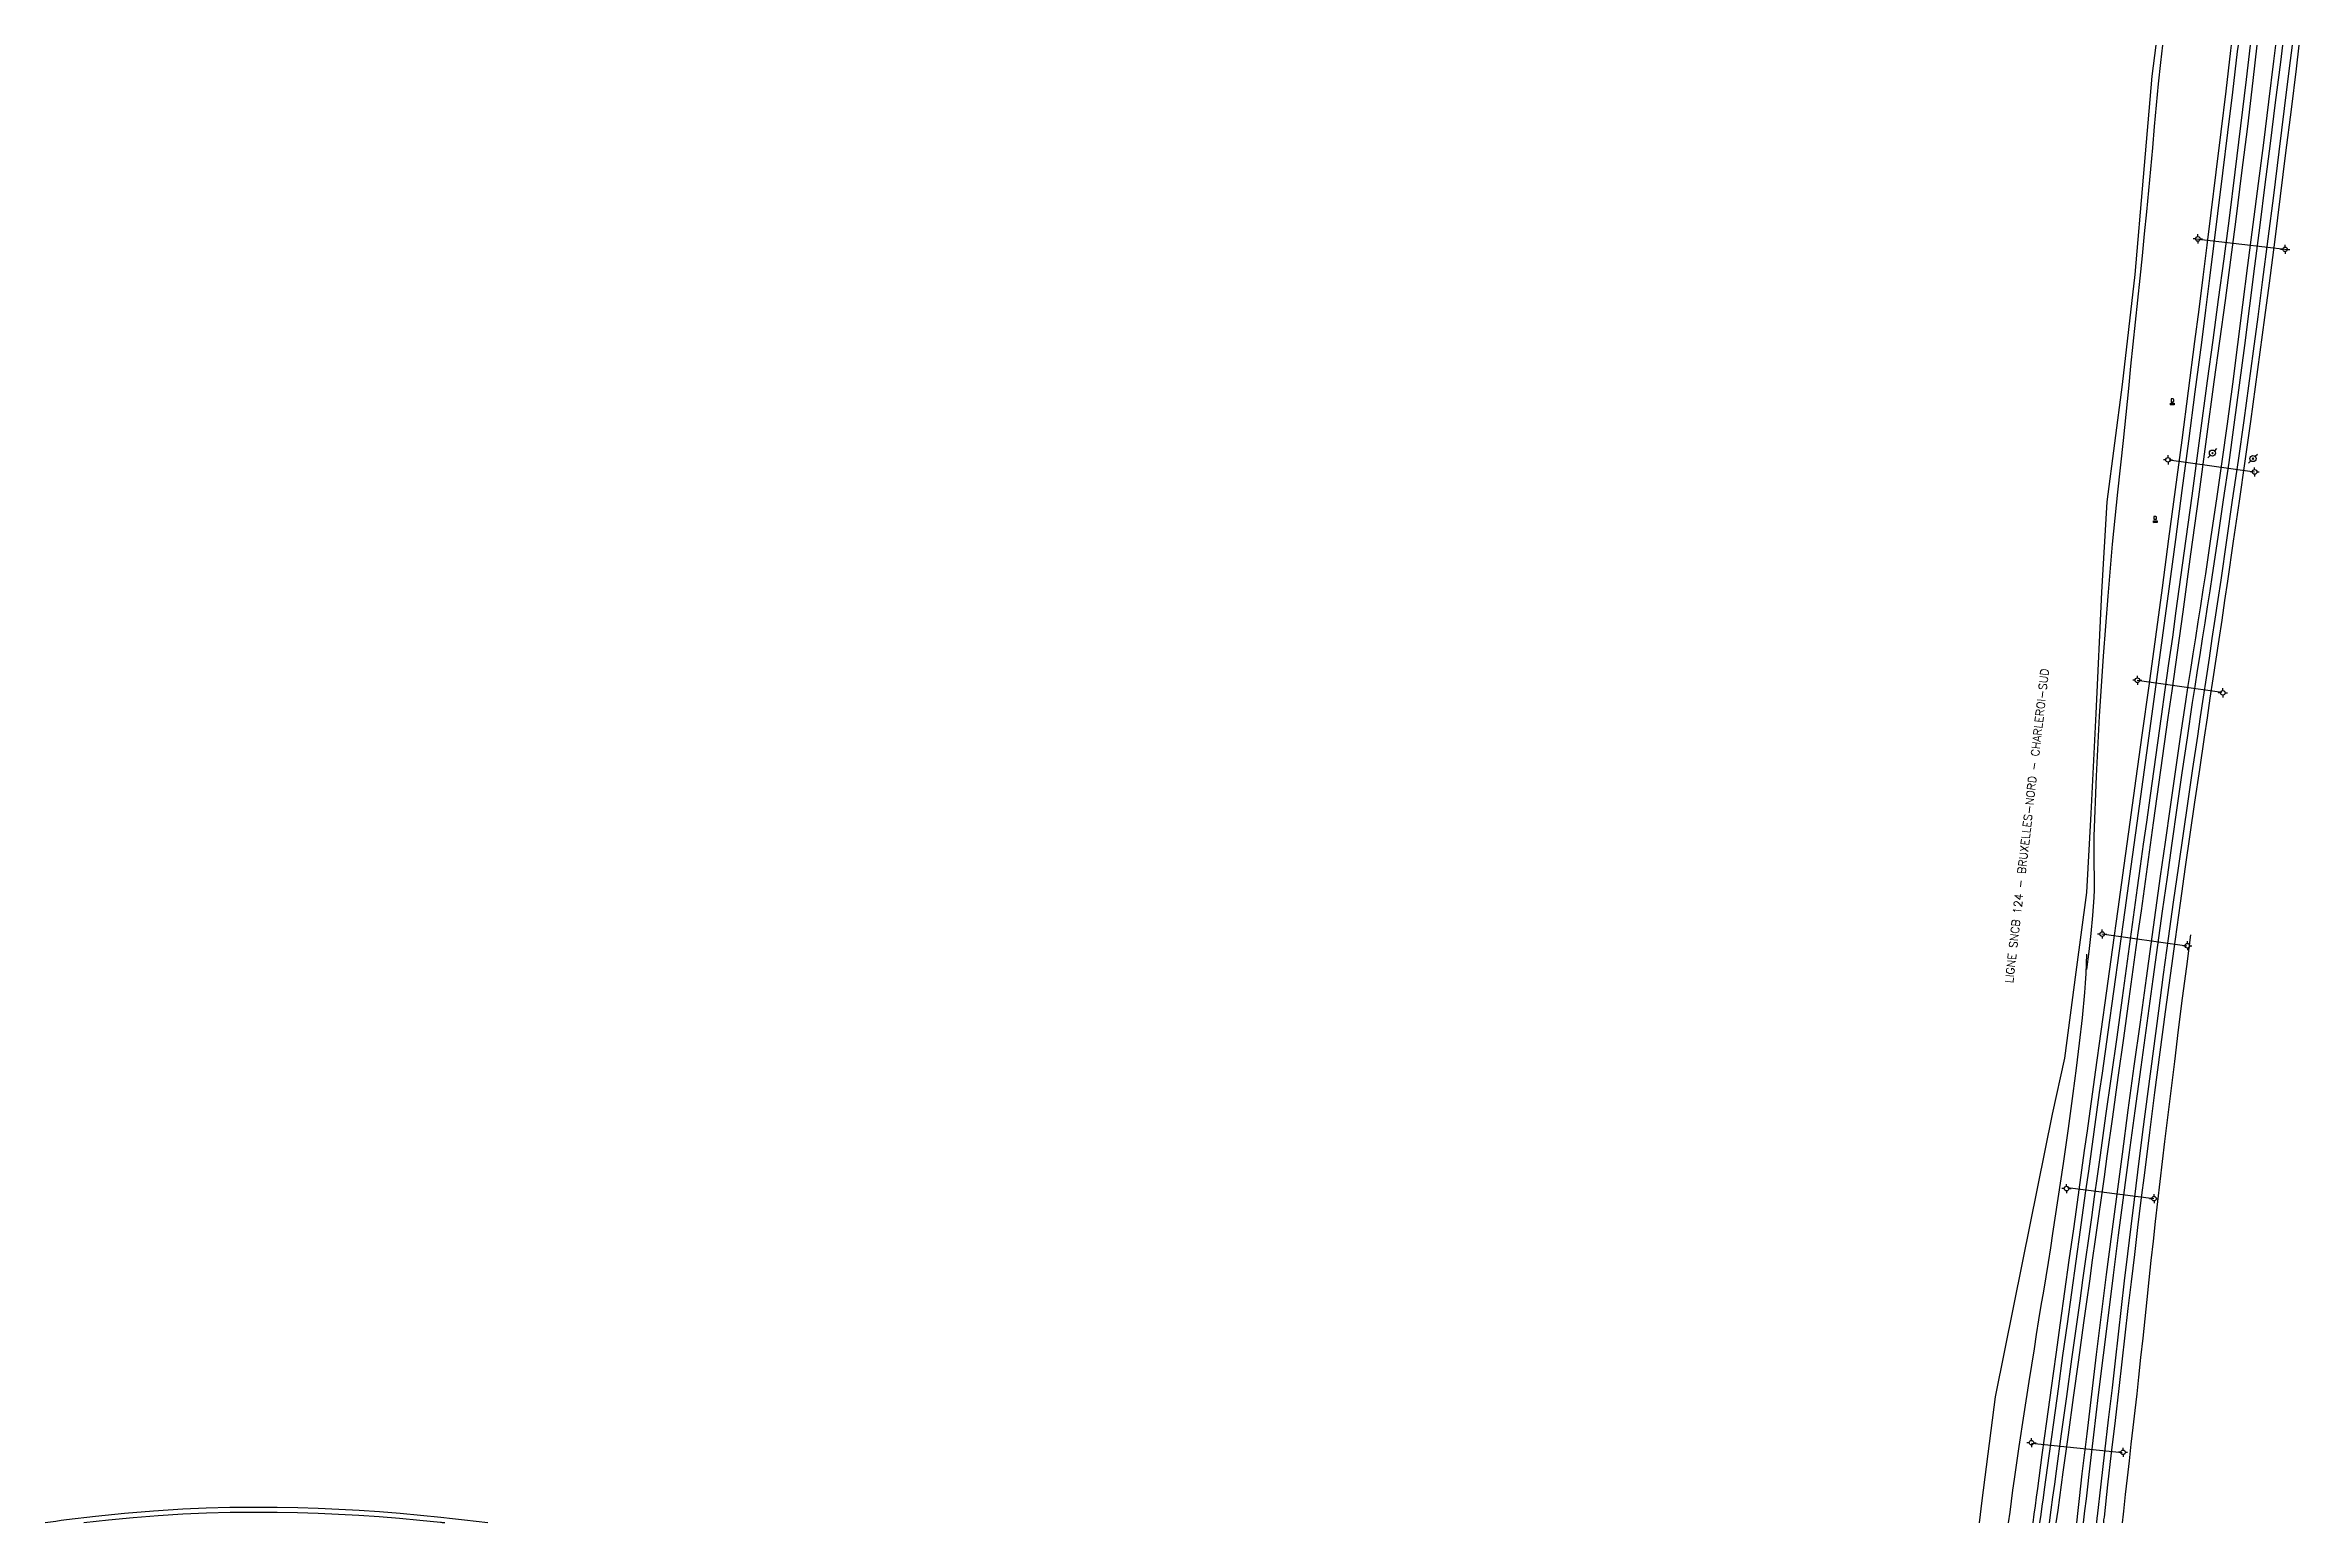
# Model space of a CAD drawing. Header units: millimetres. Extents: x 151000 to 152000, y 126000 to 127000.
# Drawn here: x 151444.6 to 151938.7, y 126676 to 127000 of the extents above; entities that cross this region are included whole.
import ezdxf

# ---------------------------------------------------------------- set-up
doc = ezdxf.new("R2010")
doc.units = ezdxf.units.MM
doc.layers.get('0').update_dxf_attribs({"linetype": 'CONTINUOUS'})
for name, color, linetype in [('W0211', 2, 'CONTINUOUS'), ('W0330', 7, 'CONTINUOUS'), ('W0438', 7, 'CONTINUOUS'), ('W0473', 7, 'CONTINUOUS'), ('W0610', 7, 'CONTINUOUS'), ('W0611', 7, 'CONTINUOUS'), ('W0700', 7, 'CONTINUOUS'), ('W0701', 7, 'CONTINUOUS'), ('W0989', 7, 'CONTINUOUS')]:
    doc.layers.add(name, color=color, linetype=linetype)
doc.styles.get("Standard").update_dxf_attribs({"font": 'romans.shx', "width": 0.85})

msp = doc.modelspace()

# ---------------------------------------------------------------- texts
at = {"layer": 'W0989'}
msp.add_text('LIGNE SNCB 124 - BRUXELLES-NORD - CHARLEROI-SUD', height=1.75, rotation=83.4804, dxfattribs=at).set_placement((151876.04, 126794.28))

# ---------------------------------------------------------------- blocks, each defined once
blk = doc.blocks.new('croix')
for p, q in [((-3, 0), (3, 0)), ((0, -3), (0, 3))]:
    blk.add_line(p, q)
blk = doc.blocks.new('T818')
at = {"color": 16, "linetype": 'Continuous', "xscale": 0.0001666666666666667, "yscale": 0.0001666666666666667}
blk.add_blockref('croix', (0, 0), dxfattribs=at)
blk = doc.blocks.new('T610')
for p, q in [((-0.500001, 0), (-1.000002, 0)), ((0, 0.500001), (0, 1.000002)), ((0.500001, 0), (1.000002, 0)), ((0, -0.500001), (0, -1.000002))]:
    blk.add_line(p, q)
blk.add_ellipse((0, 0), major_axis=(-0.353554, 0.353554), ratio=1, start_param=3.926990817, end_param=10.2101761242)
blk = doc.blocks.new('T473')
for p, q in [((-0.166667, 0.166667), (0.166667, -0.166667)), ((-0.166667, -0.166667), (0.166667, 0.166667)), ((0.500001, 0.500001), (1.000002, 1.000002)), ((-1.000002, -1.000002), (-0.500001, -0.500001))]:
    blk.add_line(p, q)
blk.add_ellipse((0, 0), major_axis=(0.471405, 0.471405), ratio=1, start_param=5.4977871438, end_param=11.780972451)
blk = doc.blocks.new('T438')
for p, q in [((-0.4, 0.2), (0.4, 0.2)), ((-0.4, -0.2), (-0.4, 0.2)), ((0.15, 1.1), (-0.3, 1.1)), ((-0.3, 1.1), (-0.3, 0.5)), ((-0.3, 0.5), (0.15, 0.5)), ((0.3, 0.65), (0.3, 0.95)), ((0.4, 0.2), (0.4, -0.2))]:
    blk.add_line(p, q)
at = {"flags": 128}
for points in [[(-0.4, -0.2), (0.4, 0.2)], [(0.4, -0.2), (-0.4, -0.2)]]:
    blk.add_lwpolyline(points, dxfattribs=at)
for centre, major_axis, start_param, end_param in [((0.15, 0.95), (0.106, -0.106), 0.785398, 2.356194), ((0.15, 0.65), (0.106, 0.106), 3.926991, 5.497787)]:
    blk.add_ellipse(centre, major_axis=major_axis, ratio=1, start_param=start_param, end_param=end_param)

# ---------------------------------------------------------------- linework, layer by layer
at = {"layer": 'W0211'}
for points in [[(151908.8, 127000), (151908.38, 126996.16), (151907.91, 126991.49), (151907.46, 126986.82), (151907.04, 126982.14), (151906.62, 126977.47), (151906.2, 126972.79), (151905.76, 126968.12), (151905.31, 126963.45), (151904.83, 126958.61), (151904.34, 126953.76), (151903.85, 126948.93), (151903.35, 126944.09), (151902.85, 126939.25), (151902.35, 126934.41), (151901.85, 126929.57), (151901.36, 126924.73), (151900.18, 126913.34), (151898.97, 126901.95), (151897.82, 126890.56), (151896.83, 126879.15), (151895.85, 126866.02), (151894.98, 126852.89), (151894.28, 126839.74), (151893.78, 126826.59), (151893.75, 126824.91), (151893.75, 126823.23), (151893.77, 126821.55), (151893.81, 126819.87), (151893.83, 126818.19), (151893.84, 126816.51), (151893.82, 126814.83), (151893.76, 126813.15), (151893.5, 126809.18), (151893.14, 126805.21), (151892.69, 126801.25), (151892.14, 126797.3)], [(151914.98, 126804.94), (151914.07, 126797.99), (151913.18, 126791.04), (151912.3, 126784.08), (151911.43, 126777.13), (151910.35, 126768.36), (151909.29, 126759.59), (151908.25, 126750.82), (151907.24, 126742.05), (151906.76, 126737.79), (151906.3, 126733.53), (151905.84, 126729.27), (151905.39, 126725.01), (151904.95, 126720.75), (151904.5, 126716.49), (151904.04, 126712.23), (151903.58, 126707.97), (151903.17, 126704.29), (151902.75, 126700.61), (151902.33, 126696.93), (151901.91, 126693.26), (151901.49, 126689.58), (151901.07, 126685.9), (151900.67, 126682.22), (151900.27, 126678.54), (151900.2, 126677.91), (151900.13, 126677.27), (151900.07, 126676.64), (151900, 126676)], [(151875.09, 126676), (151875.4, 126678.39), (151875.72, 126680.79), (151876.04, 126683.18), (151876.37, 126685.57), (151877.39, 126692.73), (151878.48, 126699.89), (151879.6, 126707.03), (151880.73, 126714.18), (151881.23, 126717.34), (151881.74, 126720.5), (151882.26, 126723.66), (151882.78, 126726.82), (151883.3, 126729.97), (151883.82, 126733.13), (151884.32, 126736.29), (151884.81, 126739.46), (151885.98, 126747.13), (151887.11, 126754.81), (151888.21, 126762.49), (151889.24, 126770.18), (151889.96, 126775.69), (151890.65, 126781.21), (151891.28, 126786.73), (151891.81, 126792.26), (151891.97, 126794.36), (151892.1, 126796.46), (151892.2, 126798.56), (151892.27, 126800.66)]]:
    msp.add_lwpolyline(points, dxfattribs=at)
at = {"layer": 'W0330'}
msp.add_lwpolyline([(151907.35, 127000), (151906.5, 126993.18), (151904.61, 126971.01), (151902.78, 126949.72), (151899.99, 126925.56), (151896.63, 126899.88), (151895.45, 126880.09), (151894.21, 126853.48), (151893.12, 126831.56), (151892.18, 126814.24), (151889.83, 126796.73), (151887.36, 126777.86), (151884.64, 126765.58), (151878.11, 126733.39), (151872.14, 126703.62), (151869.25, 126680.94), (151868.62, 126676)], dxfattribs=at)
at = {"layer": 'W0611'}
for points in [[(151916.12, 126957.52), (151936.28, 126955.18)], [(151910.33, 126909.06), (151928.97, 126906.44)], [(151903.25, 126860.76), (151921.83, 126858.11)], [(151895.54, 126805.12), (151914.14, 126802.55)], [(151888.02, 126749.51), (151906.96, 126747.1)], [(151880.11, 126693.49), (151900.01, 126691.41)]]:
    msp.add_lwpolyline(points, dxfattribs=at)
at = {"layer": 'W0700'}
for points in [[(151923.89, 127000), (151923.75, 126998.78), (151922.69, 126989.89), (151921.61, 126981), (151920.53, 126972.11), (151919.43, 126963.23), (151918.55, 126956.16), (151917.66, 126949.1), (151916.77, 126942.04), (151915.86, 126934.99), (151914.46, 126924.18), (151913.04, 126913.38), (151911.61, 126902.58), (151910.17, 126891.78), (151908.73, 126881.02), (151907.27, 126870.26), (151905.8, 126859.5), (151904.33, 126848.74), (151903.02, 126839.19), (151901.7, 126829.64), (151900.37, 126820.1), (151899.05, 126810.55), (151897.81, 126801.62), (151896.57, 126792.69), (151895.33, 126783.76), (151894.09, 126774.84), (151893.49, 126770.54), (151892.89, 126766.24), (151892.29, 126761.94), (151891.69, 126757.64), (151891.09, 126753.35), (151890.49, 126749.05), (151889.89, 126744.75), (151889.29, 126740.46), (151888.33, 126733.58), (151887.37, 126726.7), (151886.41, 126719.83), (151885.46, 126712.95), (151884.44, 126705.6), (151883.43, 126698.25), (151882.41, 126690.9), (151881.41, 126683.55), (151881.15, 126681.67), (151880.89, 126679.78), (151880.63, 126677.89), (151880.38, 126676)], [(151925.4, 127000), (151925.24, 126998.61), (151924.18, 126989.71), (151923.1, 126980.82), (151922.01, 126971.93), (151920.92, 126963.04), (151920.04, 126955.98), (151919.15, 126948.92), (151918.26, 126941.85), (151917.35, 126934.8), (151915.95, 126923.99), (151914.53, 126913.18), (151913.1, 126902.38), (151911.66, 126891.58), (151910.21, 126880.82), (151908.75, 126870.06), (151907.29, 126859.3), (151905.82, 126848.54), (151904.5, 126838.99), (151903.18, 126829.44), (151901.86, 126819.89), (151900.54, 126810.34), (151899.3, 126801.41), (151898.06, 126792.49), (151896.82, 126783.56), (151895.57, 126774.63), (151894.97, 126770.33), (151894.38, 126766.03), (151893.78, 126761.74), (151893.18, 126757.44), (151892.58, 126753.14), (151891.98, 126748.84), (151891.38, 126744.55), (151890.78, 126740.25), (151889.82, 126733.37), (151888.86, 126726.5), (151887.9, 126719.62), (151886.94, 126712.74), (151885.93, 126705.4), (151884.91, 126698.05), (151883.9, 126690.7), (151882.89, 126683.35), (151882.64, 126681.51), (151882.39, 126679.68), (151882.14, 126677.84), (151881.89, 126676)], [(151928.03, 127000), (151927.16, 126992.44), (151925.95, 126982.3), (151924.7, 126972.17), (151923.42, 126962.04), (151922.26, 126953.12), (151921.06, 126944.21), (151919.84, 126935.31), (151918.62, 126926.4), (151916.92, 126913.79), (151915.23, 126901.19), (151913.52, 126888.58), (151911.79, 126875.98), (151910.99, 126870.19), (151910.18, 126864.4), (151909.36, 126858.61), (151908.55, 126852.82), (151907.73, 126847.03), (151906.91, 126841.24), (151906.1, 126835.45), (151905.29, 126829.65), (151904.62, 126824.84), (151903.96, 126820.02), (151903.3, 126815.21), (151902.64, 126810.39), (151901.98, 126805.57), (151901.32, 126800.75), (151900.65, 126795.94), (151899.99, 126791.12), (151898.79, 126782.49), (151897.58, 126773.87), (151896.37, 126765.24), (151895.16, 126756.62), (151894.52, 126752.05), (151893.88, 126747.49), (151893.24, 126742.93), (151892.6, 126738.36), (151891.96, 126733.8), (151891.32, 126729.24), (151890.68, 126724.67), (151890.04, 126720.11), (151888.9, 126711.92), (151887.77, 126703.73), (151886.64, 126695.55), (151885.51, 126687.36), (151885.12, 126684.52), (151884.73, 126681.68), (151884.34, 126678.84), (151883.95, 126676)], [(151929.54, 127000), (151928.65, 126992.27), (151927.44, 126982.12), (151926.19, 126971.98), (151924.91, 126961.85), (151923.75, 126952.93), (151922.54, 126944.02), (151921.32, 126935.11), (151920.11, 126926.2), (151918.41, 126913.59), (151916.71, 126900.98), (151915, 126888.38), (151913.28, 126875.78), (151912.48, 126869.98), (151911.67, 126864.19), (151910.85, 126858.4), (151910.03, 126852.61), (151909.21, 126846.82), (151908.4, 126841.03), (151907.58, 126835.24), (151906.77, 126829.45), (151906.11, 126824.63), (151905.44, 126819.82), (151904.78, 126815), (151904.12, 126810.18), (151903.46, 126805.36), (151902.8, 126800.55), (151902.14, 126795.73), (151901.47, 126790.91), (151900.27, 126782.29), (151899.07, 126773.66), (151897.86, 126765.04), (151896.65, 126756.41), (151896.01, 126751.85), (151895.37, 126747.28), (151894.73, 126742.72), (151894.08, 126738.16), (151893.44, 126733.59), (151892.8, 126729.03), (151892.16, 126724.47), (151891.53, 126719.9), (151890.39, 126711.72), (151889.26, 126703.53), (151888.13, 126695.34), (151887, 126687.15), (151886.62, 126684.36), (151886.23, 126681.58), (151885.85, 126678.79), (151885.46, 126676)], [(151933.63, 127000), (151933.19, 126996.47), (151932.08, 126987.57), (151930.95, 126978.6), (151929.81, 126969.64), (151928.65, 126960.68), (151927.5, 126951.71), (151926.39, 126943.02), (151925.3, 126934.32), (151924.18, 126925.63), (151923.01, 126916.94), (151921.86, 126908.72), (151920.67, 126900.51), (151919.46, 126892.29), (151918.23, 126884.08), (151917.7, 126880.58), (151917.15, 126877.08), (151916.61, 126873.57), (151916.06, 126870.07), (151915.51, 126866.57), (151914.96, 126863.07), (151914.42, 126859.57), (151913.89, 126856.06), (151912.74, 126848.36), (151911.61, 126840.66), (151910.5, 126832.96), (151909.39, 126825.25), (151908.34, 126817.79), (151907.3, 126810.34), (151906.27, 126802.88), (151905.24, 126795.41), (151903.91, 126785.78), (151902.58, 126776.15), (151901.26, 126766.52), (151899.96, 126756.88), (151898.79, 126748.09), (151897.64, 126739.29), (151896.51, 126730.49), (151895.4, 126721.69), (151894.31, 126712.96), (151893.25, 126704.23), (151892.21, 126695.5), (151891.18, 126686.76), (151890.87, 126684.07), (151890.56, 126681.38), (151890.25, 126678.69), (151889.94, 126676)], [(151935.14, 127000), (151934.68, 126996.29), (151933.57, 126987.38), (151932.44, 126978.41), (151931.3, 126969.45), (151930.14, 126960.49), (151928.99, 126951.52), (151927.88, 126942.83), (151926.78, 126934.13), (151925.66, 126925.43), (151924.5, 126916.74), (151923.35, 126908.51), (151922.16, 126900.29), (151920.94, 126892.08), (151919.71, 126883.86), (151919.18, 126880.36), (151918.64, 126876.85), (151918.09, 126873.35), (151917.54, 126869.85), (151916.99, 126866.35), (151916.44, 126862.85), (151915.9, 126859.34), (151915.37, 126855.84), (151914.22, 126848.14), (151913.09, 126840.44), (151911.98, 126832.74), (151910.88, 126825.04), (151909.83, 126817.58), (151908.79, 126810.13), (151907.76, 126802.67), (151906.73, 126795.21), (151905.4, 126785.58), (151904.06, 126775.95), (151902.74, 126766.32), (151901.44, 126756.69), (151900.28, 126747.89), (151899.13, 126739.1), (151898, 126730.31), (151896.89, 126721.51), (151895.8, 126712.78), (151894.74, 126704.05), (151893.7, 126695.32), (151892.67, 126686.59), (151892.36, 126683.94), (151892.06, 126681.29), (151891.75, 126678.65), (151891.45, 126676)], [(151937.23, 127000), (151936.62, 126994.96), (151935.53, 126986.08), (151934.35, 126976.56), (151933.16, 126967.05), (151931.95, 126957.53), (151930.72, 126948.02), (151929.73, 126940.44), (151928.71, 126932.86), (151927.68, 126925.29), (151926.63, 126917.71), (151925.4, 126908.96), (151924.14, 126900.21), (151922.87, 126891.46), (151921.59, 126882.71), (151920.96, 126878.43), (151920.32, 126874.15), (151919.68, 126869.87), (151919.04, 126865.59), (151918.4, 126861.31), (151917.75, 126857.03), (151917.11, 126852.75), (151916.48, 126848.48), (151915.43, 126841.37), (151914.38, 126834.26), (151913.34, 126827.15), (151912.32, 126820.04), (151911.2, 126812.1), (151910.09, 126804.16), (151909, 126796.22), (151907.93, 126788.27), (151906.76, 126779.43), (151905.61, 126770.59), (151904.48, 126761.75), (151903.37, 126752.9), (151902.62, 126746.94), (151901.89, 126740.98), (151901.17, 126735.02), (151900.46, 126729.06), (151899.77, 126723.21), (151899.1, 126717.36), (151898.43, 126711.5), (151897.76, 126705.65), (151896.94, 126698.6), (151896.12, 126691.55), (151895.31, 126684.51), (151894.52, 126677.46), (151894.47, 126677.09), (151894.43, 126676.73), (151894.39, 126676.36), (151894.35, 126676)], [(151938.75, 127000), (151938.11, 126994.77), (151937.01, 126985.89), (151935.83, 126976.38), (151934.64, 126966.86), (151933.44, 126957.34), (151932.21, 126947.83), (151931.21, 126940.25), (151930.2, 126932.66), (151929.17, 126925.08), (151928.12, 126917.5), (151926.88, 126908.75), (151925.63, 126899.99), (151924.36, 126891.24), (151923.07, 126882.49), (151922.44, 126878.21), (151921.81, 126873.93), (151921.17, 126869.65), (151920.52, 126865.37), (151919.88, 126861.09), (151919.24, 126856.82), (151918.6, 126852.54), (151917.96, 126848.26), (151916.91, 126841.15), (151915.86, 126834.05), (151914.82, 126826.94), (151913.8, 126819.83), (151912.68, 126811.9), (151911.58, 126803.96), (151910.49, 126796.02), (151909.42, 126788.07), (151908.25, 126779.24), (151907.1, 126770.4), (151905.97, 126761.56), (151904.85, 126752.72), (151904.11, 126746.76), (151903.38, 126740.8), (151902.66, 126734.84), (151901.95, 126728.88), (151901.26, 126723.03), (151900.59, 126717.18), (151899.92, 126711.33), (151899.25, 126705.48), (151898.43, 126698.43), (151897.61, 126691.39), (151896.8, 126684.34), (151896.01, 126677.29), (151895.97, 126676.97), (151895.93, 126676.65), (151895.9, 126676.32), (151895.86, 126676)]]:
    msp.add_lwpolyline(points, dxfattribs=at)
at = {"layer": 'W0701'}
for points in [[(151541.63, 126676), (151539.06, 126676.32), (151536.49, 126676.63), (151533.91, 126676.92), (151531.33, 126677.2), (151526.86, 126677.64), (151522.39, 126678.05), (151517.91, 126678.41), (151513.42, 126678.71), (151508.94, 126678.96), (151504.44, 126679.15), (151499.95, 126679.29), (151495.45, 126679.37), (151490.27, 126679.4), (151485.09, 126679.37), (151479.91, 126679.25), (151474.73, 126679.03), (151468.35, 126678.61), (151461.99, 126678.06), (151455.63, 126677.4), (151449.28, 126676.65), (151448.1, 126676.5), (151446.91, 126676.34), (151445.73, 126676.17), (151444.55, 126676)], [(151532.18, 126676), (151531.94, 126676.03), (151531.7, 126676.05), (151531.46, 126676.08), (151531.22, 126676.1), (151526.76, 126676.55), (151522.3, 126676.95), (151517.83, 126677.31), (151513.36, 126677.62), (151508.88, 126677.86), (151504.4, 126678.06), (151499.93, 126678.19), (151495.44, 126678.27), (151490.28, 126678.3), (151485.12, 126678.27), (151479.95, 126678.15), (151474.79, 126677.93), (151469.34, 126677.58), (151463.9, 126677.14), (151458.47, 126676.61), (151453.04, 126676)]]:
    msp.add_lwpolyline(points, dxfattribs=at)

# ---------------------------------------------------------------- block references
at = {"layer": 'W0438'}
for p in [(151911, 126921.31), (151907.24, 126895.53)]:
    msp.add_blockref('T438', p, dxfattribs=at)
at = {"layer": 'W0473'}
for p in [(151919.78, 126910.54), (151928.67, 126909.34)]:
    msp.add_blockref('T473', p, dxfattribs=at)
at = {"layer": 'W0610'}
for p in [(151916.58, 126957.51), (151935.72, 126955.21), (151910.05, 126909.06), (151929.02, 126906.42), (151903.33, 126860.74), (151922.06, 126857.98), (151895.61, 126805.1), (151914.28, 126802.54), (151887.79, 126749.3), (151906.97, 126747.08), (151880.1, 126693.59), (151900.19, 126691.48)]:
    msp.add_blockref('T610', p, dxfattribs=at)
at = {"layer": 'W0611'}
for p, rotation in [((151916.12, 126957.52), 263.3790238499757), ((151936.28, 126955.18), 263.3790238499757), ((151910.33, 126909.06), 262.0016274113835), ((151928.97, 126906.44), 262.0016274113835), ((151903.25, 126860.76), 261.8802617800215), ((151921.83, 126858.11), 261.8802617800215), ((151895.54, 126805.12), 262.1249054957131), ((151914.14, 126802.55), 262.1249054957131), ((151888.02, 126749.51), 262.7390624455022), ((151906.96, 126747.1), 262.7390624455022), ((151880.11, 126693.49), 264.0181246506139), ((151900.01, 126691.41), 264.0181246506139)]:
    msp.add_blockref('T818', p, dxfattribs=dict(at, rotation=rotation))

msp.set_redraw_order([(e.dxf.handle, doc.entitydb.next_handle()) for e in msp.query("TEXT MTEXT ATTDEF DIMENSION ARC_DIMENSION")])  # texts and dimensions are drawn at this point

doc.saveas('drawing.dxf')
